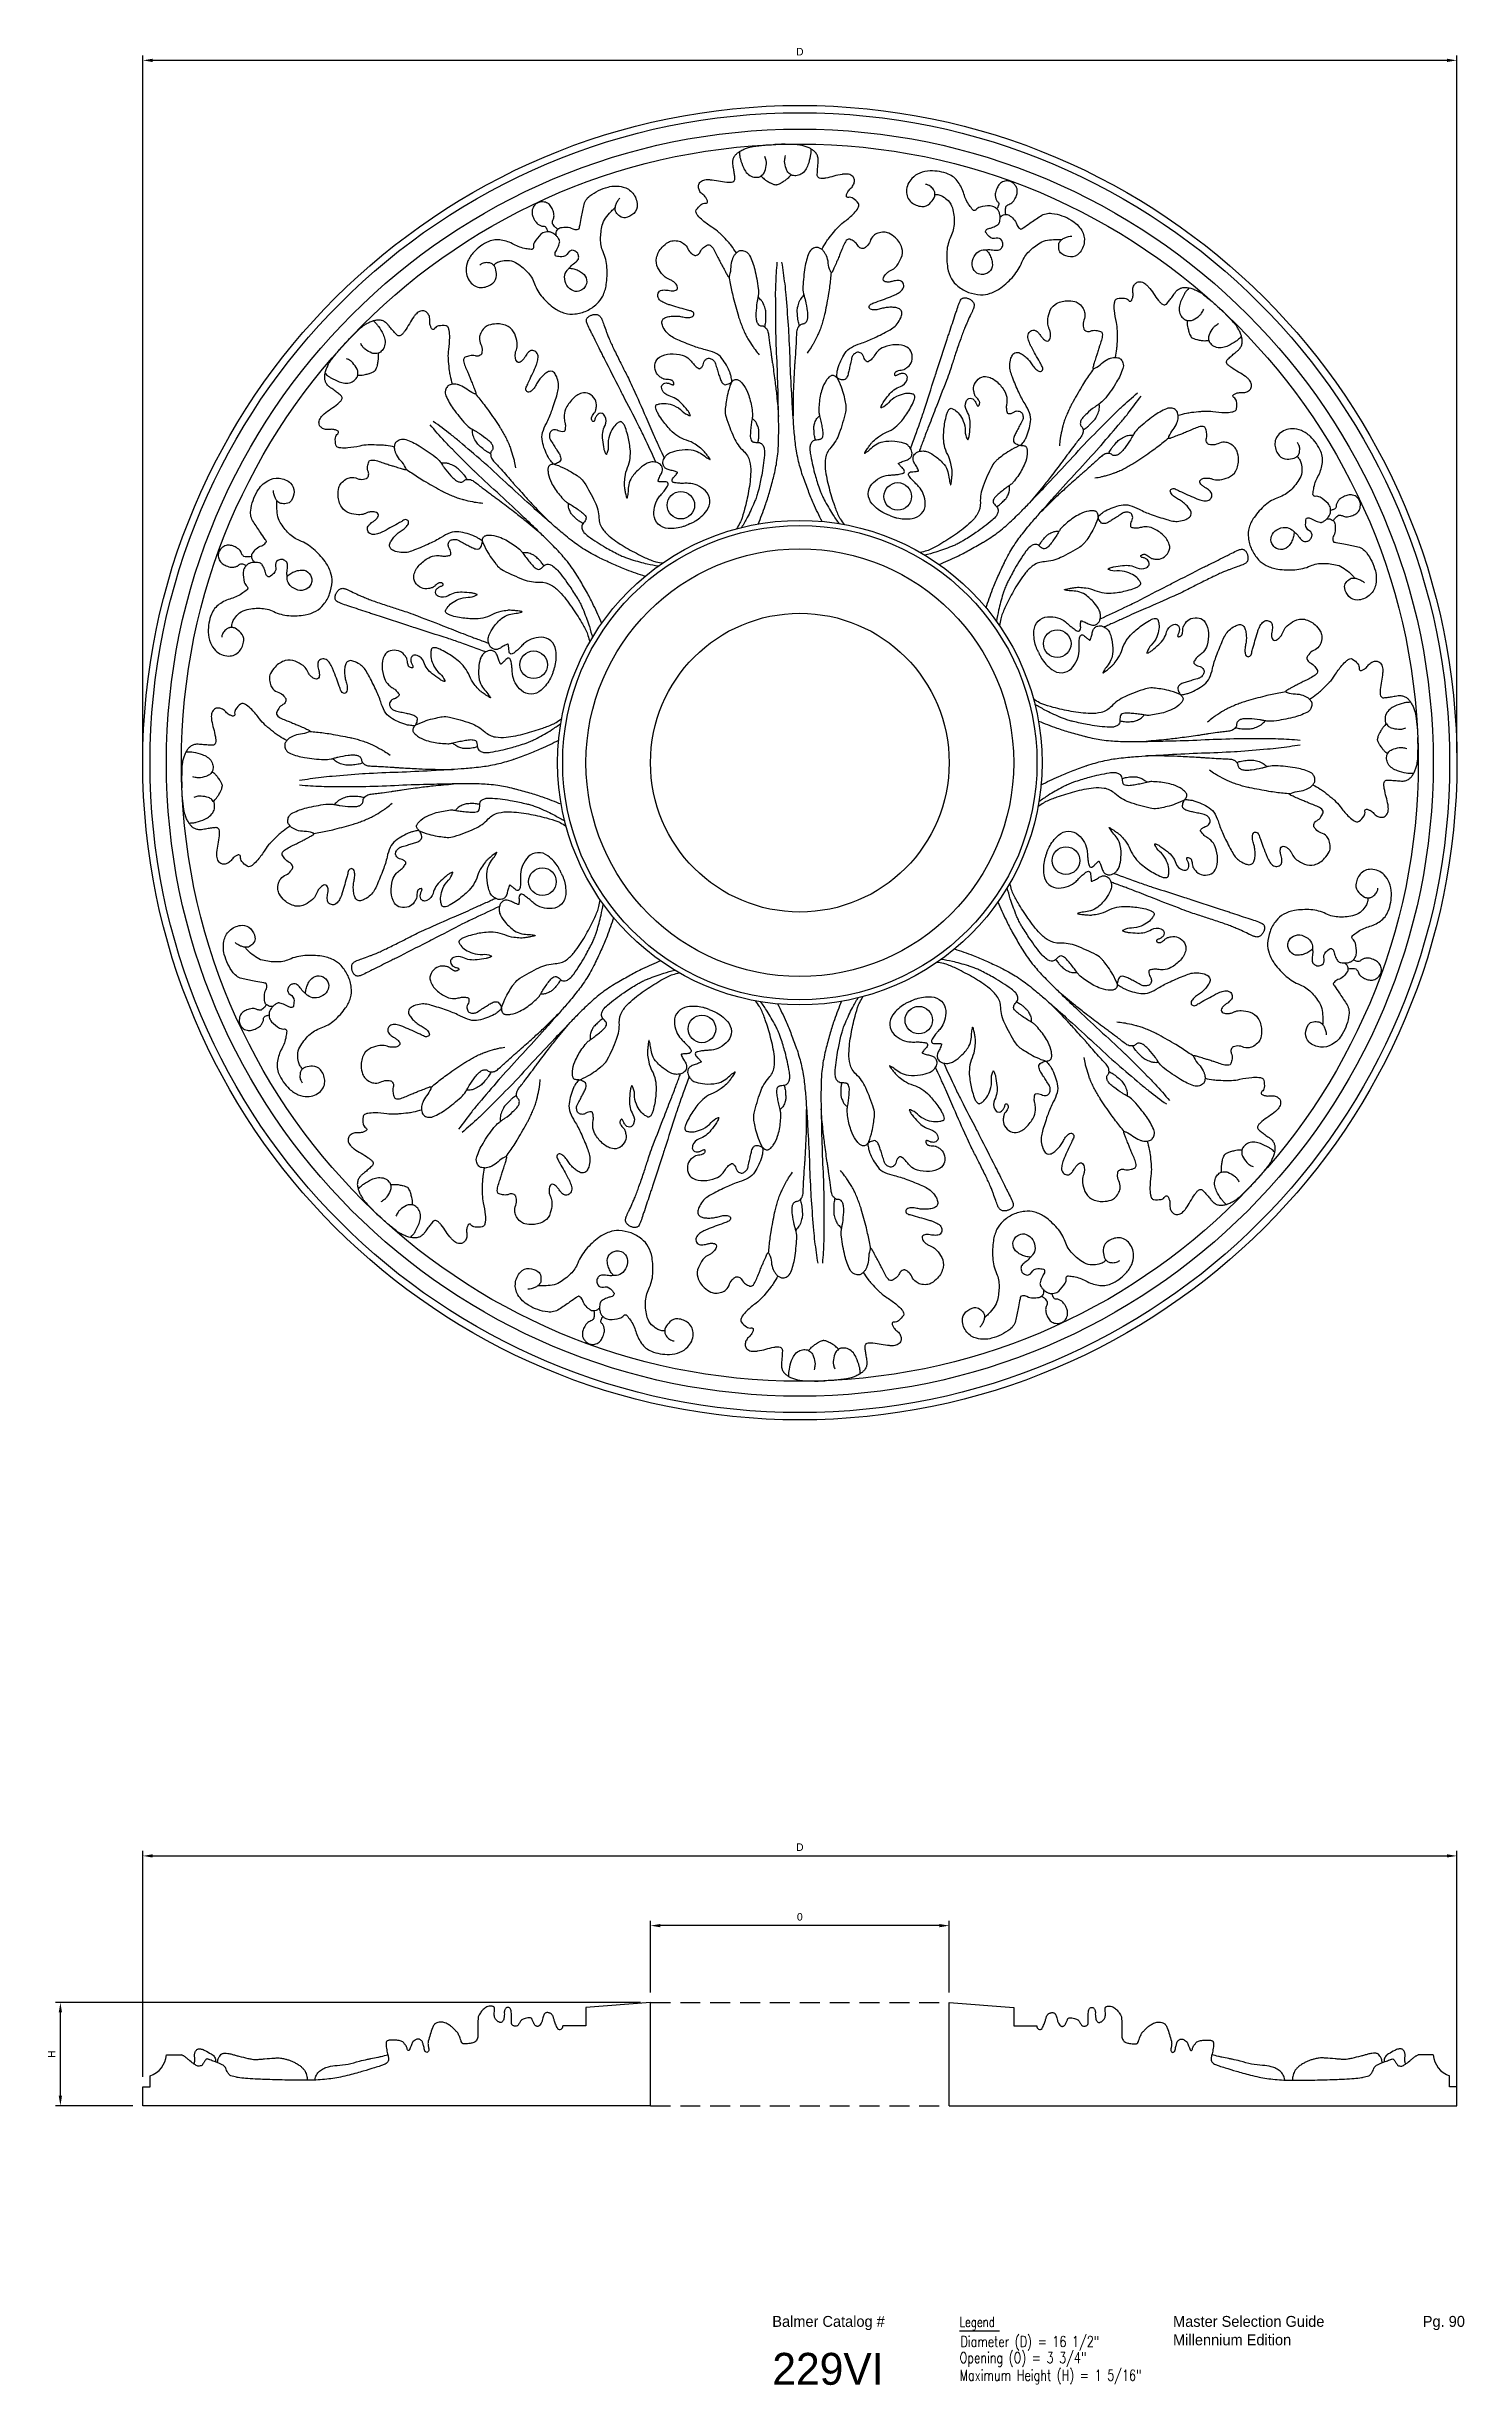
# Model space of a CAD drawing. Header units: millimetres. Extents: x 96 to 279, y 61 to 183.
# Drawn here: x 192.36 to 210.15, y 102.73 to 132.09 of the extents above; entities that cross this region are included whole.
import ezdxf

# ---------------------------------------------------------------- set-up
doc = ezdxf.new("R2010")
doc.units = ezdxf.units.MM
doc.linetypes.add('HIDDEN', pattern=[0.375, 0.25, -0.125])
doc.layers.add('DIMENSIONS', color=4, linetype='Continuous')
doc.layers.add('PART', color=7, linetype='Continuous')
doc.styles.add('GENERLNARROW', font='ROMANS.shx', dxfattribs={"width": 0.75, "height": 0.068359})
doc.styles.add('ROMANS', font='TXT')
doc.styles.get("Standard").update_dxf_attribs({"font": 'arial.ttf'})
doc.dimstyles.new('BALMER1', dxfattribs={"dimscale": 0, "dimtxt": 0.09375, "dimasz": 0.125, "dimexe": 0.0625, "dimexo": 0.125, "dimgap": 0.0625, "dimtad": 1, "dimdec": 4, "dimlfac": -1, "dimzin": 3, "dimdsep": 46, "dimlunit": 4, "dimtxsty": 'Standard', "dimcen": 0.0625, "dimdle": 0.0625, "dimclrd": 256, "dimclre": 256, "dimclrt": 256, "dimadec": 0, "dimazin": 0, "dimtfac": 0.75, "dimtdec": 4, "dimtix": 1, "dimtmove": 2, "dimatfit": 3, "dimfxl": 1, "dimtolj": 1, "dimtzin": 3, "dimarcsym": 0})

msp = doc.modelspace()

# ---------------------------------------------------------------- blocks, each defined once
blk = doc.blocks.new('BALMERLEGEND')
at = {"layer": 'DIMENSIONS', "color": 7}
blk.add_line((2.375, 1.034), (2.876, 1.034), dxfattribs=at)
at = {"layer": 'DIMENSIONS', "color": 7, "style": 'ROMANS'}
for s, p in [('Balmer Catalog #', (0.023, 1.086)), ('Master Selection Guide', (5.055, 1.086)), ('Millennium Edition', (5.055, 0.855))]:
    blk.add_text(s, height=0.1367, dxfattribs=at).set_placement(p)
at = {"layer": 'DIMENSIONS', "color": 7, "style": 'GENERLNARROW', "width": 0.75}
blk.add_text('Legend', height=0.125, dxfattribs=at).set_placement((2.375, 1.085))
at = {"layer": 'DIMENSIONS', "color": 7, "style": 'ROMANS'}
for tag, p, height in [('PAGE#', (8.19, 1.086), 0.137), ('CATALOG#', (0.023, 0.359), 0.4)]:
    blk.add_attdef(tag, p, '', height=height, dxfattribs=at)
at = {"layer": 'DIMENSIONS', "color": 7, "style": 'GENERLNARROW', "width": 0.75}
for tag, p in [('DIMENSION1', (2.386, 0.833)), ('DIMENSION2', (2.375, 0.63)), ('DIMENSION3', (2.375, 0.41)), ('EXTRA', (2.375, 0.202)), ('EXTRA', (2.375, -0.006))]:
    blk.add_attdef(tag, p, '', height=0.137, dxfattribs=at)
blk = doc.blocks.new('*D184')
at = {"layer": 'Defpoints', "color": 0, "transparency": 16777216}
for p in [(199.936, 108.504), (199.936, 107.539), (203.686, 107.539)]:
    blk.add_point(p, dxfattribs=at)
at = {"layer": 'DIMENSIONS', "lineweight": -2, "transparency": 16777216}
for p, q in [((199.936, 107.664), (199.936, 108.566)), ((203.561, 108.504), (200.061, 108.504)), ((203.686, 107.664), (203.686, 108.566))]:
    blk.add_line(p, q, dxfattribs=at)
at = {"layer": 'DIMENSIONS', "transparency": 16777216}
for points in [[(200.061, 108.525), (200.061, 108.483), (199.936, 108.504)], [(203.561, 108.525), (203.561, 108.483), (203.686, 108.504)]]:
    blk.add_solid(points, dxfattribs=at)
at = {"layer": 'DIMENSIONS', "transparency": 16777216, "insert": (201.811, 108.614), "char_height": 0.0938, "attachment_point": 5}
blk.add_mtext('\\A1;0', dxfattribs=at)
blk = doc.blocks.new('*D185')
at = {"layer": 'Defpoints', "color": 0, "transparency": 16777216}
for p in [(210.061, 109.379), (193.561, 106.483), (210.061, 106.243)]:
    blk.add_point(p, dxfattribs=at)
at = {"layer": 'DIMENSIONS', "lineweight": -2, "transparency": 16777216}
for p, q in [((193.561, 106.608), (193.561, 109.442)), ((193.686, 109.379), (209.936, 109.379)), ((210.061, 106.368), (210.061, 109.442))]:
    blk.add_line(p, q, dxfattribs=at)
at = {"layer": 'DIMENSIONS', "transparency": 16777216}
for points in [[(193.686, 109.4), (193.686, 109.359), (193.561, 109.379)], [(209.936, 109.4), (209.936, 109.359), (210.061, 109.379)]]:
    blk.add_solid(points, dxfattribs=at)
at = {"layer": 'DIMENSIONS', "transparency": 16777216, "insert": (201.811, 109.489), "char_height": 0.0938, "attachment_point": 5}
blk.add_mtext('\\A1;D', dxfattribs=at)
blk = doc.blocks.new('*D186')
at = {"layer": 'Defpoints', "color": 0, "transparency": 16777216}
for p in [(192.527, 107.539), (199.936, 107.539), (193.561, 106.243)]:
    blk.add_point(p, dxfattribs=at)
at = {"layer": 'DIMENSIONS', "lineweight": -2, "transparency": 16777216}
for p, q in [((199.811, 107.539), (192.464, 107.539)), ((192.527, 106.368), (192.527, 107.414)), ((193.436, 106.243), (192.464, 106.243))]:
    blk.add_line(p, q, dxfattribs=at)
at = {"layer": 'DIMENSIONS', "transparency": 16777216}
for points in [[(192.506, 107.414), (192.547, 107.414), (192.527, 107.539)], [(192.506, 106.368), (192.547, 106.368), (192.527, 106.243)]]:
    blk.add_solid(points, dxfattribs=at)
at = {"layer": 'DIMENSIONS', "transparency": 16777216, "insert": (192.417, 106.891), "char_height": 0.0938, "attachment_point": 5, "rotation": 90}
blk.add_mtext('\\A1;H', dxfattribs=at)
blk = doc.blocks.new('*D187')
at = {"layer": 'Defpoints', "color": 0, "transparency": 16777216}
for p in [(193.561, 131.918), (193.561, 123.102), (210.061, 123.102)]:
    blk.add_point(p, dxfattribs=at)
at = {"layer": 'DIMENSIONS', "lineweight": -2, "transparency": 16777216}
for p, q in [((193.561, 123.227), (193.561, 131.98)), ((209.936, 131.918), (193.686, 131.918)), ((210.061, 123.227), (210.061, 131.98))]:
    blk.add_line(p, q, dxfattribs=at)
at = {"layer": 'DIMENSIONS', "transparency": 16777216}
for points in [[(193.686, 131.939), (193.686, 131.897), (193.561, 131.918)], [(209.936, 131.939), (209.936, 131.897), (210.061, 131.918)]]:
    blk.add_solid(points, dxfattribs=at)
at = {"layer": 'DIMENSIONS', "transparency": 16777216, "insert": (201.811, 132.027), "char_height": 0.0938, "attachment_point": 5}
blk.add_mtext('\\A1;D', dxfattribs=at)
blk = doc.blocks.new('BALMERREPEAT292VIA')
at = {"layer": 'PART', "flags": 128}
for points in [[(-4.36, 4.751, -0.016654), (-4.387, 4.855, -0.028179), (-4.398, 4.918, -0.004293), (-4.41, 5.034, -0.01066), (-4.413, 5.08, -0.050448), (-4.408, 5.186, 0.035098), (-4.396, 5.337, 0.043156), (-4.403, 5.425, 0.089551), (-4.417, 5.465, 0.230643), (-4.445, 5.484, 0.082701), (-4.536, 5.482, 0.213001), (-4.585, 5.448, -0.477391), (-4.617, 5.443, -0.09164), (-4.627, 5.458, -0.04259), (-4.641, 5.493, -0.091889), (-4.646, 5.546, 0.091286), (-4.651, 5.599, 0.104125), (-4.675, 5.644, 0.132298), (-4.708, 5.668, 0.164082), (-4.761, 5.669, 0.134071), (-4.815, 5.635, 0.008869), (-4.838, 5.609, 0.021009), (-4.847, 5.597, 0.031192), (-4.903, 5.509, -0.030715), (-4.959, 5.419, -0.008489), (-4.971, 5.402, -0.008234), (-4.984, 5.386, -0.098071), (-5.012, 5.362, -0.161215), (-5.034, 5.358, -0.071556), (-5.05, 5.363, -0.089528), (-5.06, 5.37, -0.011025), (-5.079, 5.39, -0.005599), (-5.116, 5.431, -0.008674), (-5.156, 5.479, 0.015389), (-5.179, 5.506, 0.036322), (-5.193, 5.519, 0.027205), (-5.215, 5.535, 0.041795), (-5.233, 5.545, 0.041745), (-5.254, 5.551, 0.03572), (-5.274, 5.555, 0.034007), (-5.295, 5.556, 0.025824), (-5.315, 5.554, 0.021745), (-5.338, 5.549, 0.034672), (-5.374, 5.538, 0.024659), (-5.422, 5.517, 0.020907), (-5.467, 5.492, 0.030305), (-5.497, 5.471, 0.018934), (-5.514, 5.457, 0.002968), (-5.618, 5.359, 0.012049), (-5.651, 5.326, 0.006645), (-5.709, 5.264)], [(-5.354, 5.546, -0.024319), (-5.316, 5.509, -0.032075), (-5.291, 5.477, -0.040549), (-5.233, 5.378, -0.066233), (-5.211, 5.311, -0.107406), (-5.213, 5.232, -0.131683), (-5.245, 5.175, -0.028287), (-5.267, 5.154, -0.058108), (-5.28, 5.145, -0.05727), (-5.296, 5.14, -0.033914), (-5.325, 5.135, -0.121085), (-5.373, 5.142, -0.060904), (-5.456, 5.189, -0.069241), (-5.485, 5.216, -0.051238), (-5.514, 5.262)], [(-3.096, 3.751, -0.027104), (-3.137, 3.8, -0.039698), (-3.161, 3.837, -0.06744), (-3.233, 4.033, -0.127014), (-3.229, 4.144, -0.049162), (-3.182, 4.259, 0.036374), (-3.116, 4.412, 0.010706), (-3.052, 4.606, 0.027043), (-3.033, 4.684, 0.078741), (-3.031, 4.758, 0.064682), (-3.053, 4.845, 0.07422), (-3.082, 4.893, 0.142394), (-3.106, 4.91, 0.140379), (-3.143, 4.912, 0.102374), (-3.188, 4.89, 0.035623), (-3.233, 4.851, 0.034745), (-3.273, 4.805, 0.042663), (-3.305, 4.755, -0.041744), (-3.337, 4.703, -0.062218), (-3.374, 4.665, -0.113411), (-3.401, 4.652, -0.327203), (-3.434, 4.666, -0.245697), (-3.436, 4.712, -0.006484), (-3.423, 4.738, 0.006058), (-3.41, 4.767, 0.001678), (-3.364, 4.866, 0.001687), (-3.32, 4.966, 0.031697), (-3.304, 5.008, 0.022274), (-3.288, 5.071, 0.168498), (-3.297, 5.137, 0.212081), (-3.339, 5.171, 0.073676), (-3.368, 5.175, 0.134828), (-3.384, 5.17, 0.048454), (-3.406, 5.153, 0.040274), (-3.428, 5.128, 0.042772), (-3.446, 5.101, -0.036172), (-3.466, 5.068, -0.068128), (-3.498, 5.035, -0.114072), (-3.523, 5.023, -0.293607), (-3.551, 5.033, -0.142507), (-3.572, 5.087, -0.024808), (-3.573, 5.122, -0.039319), (-3.57, 5.144, -0.043144), (-3.565, 5.166, 0.026135), (-3.554, 5.2, 0.09728), (-3.55, 5.272, 0.061595), (-3.58, 5.381, 0.171197), (-3.662, 5.474, 0.137772), (-3.81, 5.508, 0.071999), (-3.91, 5.49, 0.117713), (-3.962, 5.456, 0.080032), (-4.007, 5.393, 0.100662), (-4.022, 5.333, 0.132498), (-4.004, 5.25, -0.144479), (-3.99, 5.172, -0.021554), (-3.994, 5.138, -0.080074), (-3.997, 5.129, -0.10543), (-4.005, 5.12, -0.053341), (-4.026, 5.108, -0.184437), (-4.074, 5.105, 0.124341), (-4.144, 5.108, 0.052299), (-4.202, 5.09, 0.173349), (-4.216, 5.078, 0.151629), (-4.221, 5.046, 0.06806), (-4.203, 4.978, 0.004669), (-4.174, 4.909, -0.008009), (-4.157, 4.869, -0.000167), (-4.134, 4.813, -0.000209), (-4.116, 4.769, -0.002276), (-4.09, 4.702, -0.003247), (-4.072, 4.655, -0.047173), (-4.068, 4.642, -0.08382), (-4.068, 4.635, -0.185092), (-4.071, 4.63, -0.182832), (-4.076, 4.629, -0.072152), (-4.078, 4.629, -0.010375), (-4.093, 4.635, -0.079903), (-4.182, 4.687, 0.086459), (-4.264, 4.735, 0.030367), (-4.3, 4.746, 0.03204), (-4.335, 4.752, 0.059868), (-4.357, 4.751, 0.037628), (-4.392, 4.744, 0.151853), (-4.425, 4.722, 0.112888), (-4.449, 4.674, 0.158431), (-4.443, 4.604, 0.058014), (-4.351, 4.442, 0.026009), (-4.198, 4.253, 0.070217), (-4.129, 4.195, 0.014761), (-4.086, 4.17, -0.018228), (-4.051, 4.15, -0.018949), (-3.944, 4.075, -0.036449), (-3.893, 4.031, -0.029093), (-3.876, 4.011, -0.034385), (-3.864, 3.993, -0.064312), (-3.858, 3.978, -0.043953), (-3.854, 3.955, -0.212383), (-3.866, 3.92, 0.185384), (-3.882, 3.88, 0.034033), (-3.88, 3.849, 0.074856), (-3.876, 3.835, 0.036022), (-3.862, 3.808, 0.040561), (-3.845, 3.786, 0.004564), (-3.798, 3.735, -0.00463), (-3.751, 3.683, -0.000234), (-3.677, 3.6, -0.001523), (-3.665, 3.587, -0.006217), (-3.627, 3.542, 0.002615), (-3.588, 3.497, 0.004354), (-3.585, 3.493, 0.000095), (-3.437, 3.329, 0.008033), (-3.32, 3.203, 0.005334), (-3.139, 3.019)], [(-5.296, 5.142, -0.0287), (-5.293, 5.084, -0.042328), (-5.297, 5.045, -0.004666), (-5.306, 4.995, -0.019757), (-5.308, 4.984, -0.023906), (-5.319, 4.951, -0.031347), (-5.33, 4.928, -0.027259), (-5.331, 4.926, -0.00765), (-5.335, 4.92)], [(-4.073, 4.629, -0.007634), (-3.965, 4.494, -0.01407), (-3.909, 4.419, -0.00121), (-3.771, 4.218, -0.012404), (-3.759, 4.198, -0.009111), (-3.724, 4.139, -0.009443), (-3.693, 4.081, -0.012927), (-3.662, 4.018, -0.014258), (-3.638, 3.96, -0.015325), (-3.632, 3.942, -0.00254), (-3.598, 3.833, -0.021614), (-3.586, 3.786, -0.012094), (-3.57, 3.702)], [(-1.386, 2.997, -0.022521), (-1.428, 2.977, -0.02676), (-1.464, 2.963, -0.046215), (-1.552, 2.944, -0.041273), (-1.653, 2.94, -0.181268), (-1.777, 2.993, -0.18833), (-1.832, 3.111, -0.086684), (-1.818, 3.237, -0.098336), (-1.766, 3.336, -0.016124), (-1.726, 3.383, 0.021755), (-1.696, 3.419, 0.021921), (-1.661, 3.47, 0.06622), (-1.652, 3.489, 0.241788), (-1.656, 3.512, 0.205958), (-1.679, 3.525, 0.039938), (-1.711, 3.526, -0.029858), (-1.753, 3.526, -0.005152), (-1.776, 3.528, -0.071192), (-1.778, 3.528, -0.246742), (-1.78, 3.531, -0.124658), (-1.78, 3.538, -0.018798), (-1.779, 3.54, -0.002777), (-1.774, 3.555, -0.034881), (-1.75, 3.607, 0.037732), (-1.729, 3.656, 0.124687), (-1.725, 3.691, 0.107718), (-1.74, 3.73, 0.08747), (-1.761, 3.752, 0.074356), (-1.792, 3.768, 0.061355), (-1.82, 3.774, 0.044855), (-1.859, 3.775, 0.103143), (-1.916, 3.758, 0.054548), (-2.008, 3.694, 0.065792), (-2.109, 3.582, 0.099395), (-2.147, 3.489, 0.044385), (-2.157, 3.4, -0.057872), (-2.167, 3.332, -0.003566), (-2.169, 3.322, -0.183909), (-2.169, 3.322, -0.409742), (-2.171, 3.322, -0.066306), (-2.173, 3.328, -0.01493), (-2.175, 3.334, -0.008448), (-2.178, 3.345, -0.008907), (-2.185, 3.376, -0.0056), (-2.194, 3.425, -0.012704), (-2.198, 3.452, -0.009928), (-2.202, 3.487, -0.040954), (-2.202, 3.506, -0.008941), (-2.194, 3.59, -0.074197), (-2.163, 3.704, 0.072313), (-2.131, 3.822, 0.056835), (-2.13, 3.939, 0.037913), (-2.161, 4.112, 0.023037), (-2.19, 4.204, 0.048605), (-2.209, 4.245, 0.069021), (-2.231, 4.272, 0.133172), (-2.247, 4.28, 0.170021), (-2.261, 4.279, 0.057178), (-2.296, 4.256, 0.082101), (-2.348, 4.199, 0.061823), (-2.391, 4.107, 0.097919), (-2.406, 3.982, -0.120688), (-2.423, 3.881, -0.008021), (-2.429, 3.87, -0.243446), (-2.429, 3.869, -0.298668), (-2.431, 3.87, -0.040033), (-2.44, 3.886, -0.016903), (-2.445, 3.898, -0.009475), (-2.453, 3.92, -0.039276), (-2.457, 3.938, -0.006327), (-2.474, 4.052, -0.149751), (-2.446, 4.232, 0.238521), (-2.447, 4.35, 0.082368), (-2.466, 4.375, 0.134466), (-2.484, 4.385, 0.139), (-2.519, 4.383, 0.147092), (-2.546, 4.364, 0.024214), (-2.559, 4.345, 0.040271), (-2.566, 4.332, 0.05829), (-2.572, 4.313, -0.067612), (-2.577, 4.296, -0.074512), (-2.584, 4.285, -0.117236), (-2.591, 4.281, -0.292156), (-2.599, 4.283, -0.104261), (-2.612, 4.301, -0.055413), (-2.617, 4.32, -0.113807), (-2.616, 4.33, -0.034108), (-2.613, 4.339, -0.017415), (-2.604, 4.357, -0.052064), (-2.586, 4.383, 0.047686), (-2.566, 4.412, 0.077681), (-2.562, 4.423, 0.019586), (-2.554, 4.47, 0.162132), (-2.571, 4.558, 0.139911), (-2.645, 4.63, 0.203089), (-2.738, 4.639, 0.131752), (-2.856, 4.563, 0.078591), (-2.941, 4.436, 0.12053), (-2.96, 4.337, 0.050482), (-2.95, 4.272, -0.067183), (-2.944, 4.222, -0.037783), (-2.949, 4.171, -0.164106), (-2.955, 4.16, -0.168261), (-2.965, 4.155, -0.049407), (-3.001, 4.156, -0.113463), (-3.033, 4.167, 0.110693), (-3.066, 4.179, 0.164148), (-3.115, 4.169, 0.195551), (-3.14, 4.135, 0.099379), (-3.144, 4.089, 0.110154), (-3.13, 4.05, 0.000236), (-3.092, 3.991, 0.00025), (-3.057, 3.936, 0.000147), (-3.041, 3.911, -0.000133), (-3.026, 3.887, -0.073634), (-3.003, 3.836, -0.119876), (-3.002, 3.801, -0.180252), (-3.017, 3.778, -0.083784), (-3.068, 3.751, -0.077485), (-3.107, 3.744, 0.125404), (-3.13, 3.738, 0.036829), (-3.145, 3.729, 0.068377), (-3.151, 3.722, 0.066997), (-3.156, 3.714, 0.035401), (-3.161, 3.696, 0.070229), (-3.163, 3.678, 0.026996), (-3.158, 3.63, 0.081554), (-3.119, 3.514, 0.054457), (-3.017, 3.361, 0.012551), (-2.956, 3.292, 0.053362), (-2.939, 3.277, 0.019577), (-2.901, 3.253, -0.012775), (-2.843, 3.217, -0.009947), (-2.783, 3.176, -0.01065), (-2.729, 3.136, -0.0965), (-2.688, 3.088, -0.224383), (-2.685, 3.059, -0.024019), (-2.689, 3.05, -0.016603), (-2.697, 3.036, -0.059061), (-2.716, 3.011, 0.064437), (-2.733, 2.987, 0.124026), (-2.739, 2.962, 0.094066), (-2.733, 2.929, 0.090063), (-2.71, 2.89, 0.05413), (-2.653, 2.839, 0.014453), (-2.546, 2.766, 0.01502), (-2.438, 2.701, 0.006226), (-2.281, 2.616, 0.021546), (-2.234, 2.594, 0.009685), (-2.175, 2.57, 0.012171), (-2.127, 2.553, 0.006917), (-2.117, 2.55, 0.000619), (-2.013, 2.52, 0.016686), (-1.916, 2.496, 0.011641), (-1.776, 2.469)], [(-1.944, 2.338, -0.011809), (-2.177, 2.421, -0.016996), (-2.336, 2.487, -0.000656), (-2.51, 2.568, -0.008175), (-2.524, 2.574, -0.011358), (-2.619, 2.625, -0.012312), (-2.704, 2.675, -0.012366), (-2.797, 2.737, -0.014697), (-2.873, 2.794, -0.004893), (-2.959, 2.864, -0.005643), (-3.033, 2.926, -0.002508), (-3.154, 3.032, -0.001578), (-3.345, 3.201, -0.005535), (-3.652, 3.48, 0.005581), (-3.958, 3.76, 0.004374), (-3.983, 3.782, 0.000379), (-4.273, 4.03, 0.013248), (-4.382, 4.119, 0.006816), (-4.602, 4.284)], [(-3.882, 3.877, -0.022076), (-3.936, 3.907, -0.034034), (-3.968, 3.931, -0.010196), (-4.023, 3.978, -0.025194), (-4.043, 3.998, -0.050909), (-4.061, 4.022, -0.020771), (-4.095, 4.085, -0.070028), (-4.107, 4.123, -0.04529), (-4.112, 4.185)], [(-3.096, 3.751, -0.026632), (-2.969, 3.702, -0.033224), (-2.872, 3.651, -0.007012), (-2.797, 3.603, -0.01732), (-2.767, 3.582, -0.089621), (-2.706, 3.515, -0.029671), (-2.574, 3.275, -0.10101), (-2.523, 3.071, 0.146313), (-2.475, 2.931, 0.069534), (-2.382, 2.834, 0.038113), (-2.179, 2.697, 0.01628), (-1.975, 2.589, 0.025421), (-1.839, 2.531, 0.037514), (-1.806, 2.522, 0.015106), (-1.721, 2.507)], [(-2.725, 3.004, -0.023363), (-2.771, 3.032, -0.034294), (-2.8, 3.054, -0.009528), (-2.844, 3.094, -0.027273), (-2.858, 3.109, -0.053768), (-2.871, 3.127, -0.021342), (-2.895, 3.177, -0.068456), (-2.903, 3.207, -0.045057), (-2.905, 3.254)]]:
    blk.add_lwpolyline(points, format="xyb", dxfattribs=at)
blk = doc.blocks.new('BALMERREPEAT292VIB')
at = {"layer": 'PART', "flags": 128}
for points in [[(-3.06, 6.617, -0.088768), (-3.059, 6.654, -0.099801), (-3.046, 6.684, -0.027528), (-3.034, 6.699, -0.049137), (-3.026, 6.707, -0.125743), (-3.002, 6.717, -0.043443), (-2.928, 6.723, -0.119973), (-2.851, 6.703, 0.168954), (-2.794, 6.694, 0.041356), (-2.772, 6.699, 0.264293), (-2.77, 6.702, 0.001355), (-2.769, 6.707, -0.00035), (-2.765, 6.729, -0.000539), (-2.745, 6.832, -0.000354), (-2.714, 6.99, -0.182196), (-2.637, 7.114, -0.102047), (-2.407, 7.226, -0.124273), (-2.22, 7.226, -0.161667), (-2.097, 7.148, -0.162054), (-2.041, 7.001, -0.223358), (-2.086, 6.894, -0.134377), (-2.191, 6.841, -0.226647), (-2.26, 6.859, -0.062408), (-2.307, 6.908, -0.137903), (-2.317, 6.937, -0.016323), (-2.318, 6.961, -0.042179), (-2.318, 6.97, -0.041786), (-2.313, 6.99, -0.018045), (-2.297, 7.034, -0.054117), (-2.284, 7.057, -0.035705), (-2.259, 7.088)], [(-3.845, 6.244, -0.028977), (-3.824, 6.263, -0.038482), (-3.807, 6.274, -0.076166), (-3.754, 6.296, -0.053886), (-3.672, 6.305, -0.131628), (-3.57, 6.278, -0.073603), (-3.422, 6.163, -0.107958), (-3.33, 6.012, 0.097456), (-3.232, 5.843, 0.058027), (-3.079, 5.704, 0.084735), (-2.95, 5.642, 0.098809), (-2.824, 5.632, 0.081179), (-2.676, 5.673, 0.075823), (-2.548, 5.759, 0.095464), (-2.475, 5.857, 0.076436), (-2.43, 6.001, 0.053485), (-2.422, 6.215, 0.085743), (-2.47, 6.412, -0.106999), (-2.502, 6.573, -0.05648), (-2.48, 6.746, -0.100718), (-2.438, 6.836, -0.02005), (-2.373, 6.915, -0.040482), (-2.336, 6.95, -0.000173), (-2.324, 6.961, -0.001203), (-2.322, 6.962, -0.002878), (-2.32, 6.964, -0.001139), (-2.316, 6.967)], [(-3.037, 6.697, -0.049245), (-3.067, 6.719, -0.056413), (-3.089, 6.743, -0.015438), (-3.105, 6.765, -0.095585), (-3.106, 6.77, -0.065182), (-3.107, 6.777, -0.023792), (-3.104, 6.796, -0.077266), (-3.095, 6.825, 0.08969), (-3.087, 6.851, 0.057626), (-3.087, 6.876, 0.03761), (-3.094, 6.913, 0.029017), (-3.104, 6.943, 0.029886), (-3.117, 6.97, 0.050638), (-3.133, 6.994, 0.049833), (-3.154, 7.015, 0.07448), (-3.179, 7.029, 0.062204), (-3.211, 7.037, 0.052424), (-3.25, 7.038, 0.071867), (-3.279, 7.031, 0.021771), (-3.297, 7.023, 0.036159), (-3.308, 7.017, 0.034599), (-3.318, 7.009, 0.022239), (-3.332, 6.995, 0.069738), (-3.348, 6.971, 0.061253), (-3.359, 6.94, 0.055205), (-3.362, 6.91, 0.058585), (-3.359, 6.882, 0.029626), (-3.351, 6.856, 0.02479), (-3.338, 6.825, 0.030379), (-3.32, 6.793, 0.042038), (-3.304, 6.773, 0.063002), (-3.288, 6.76, 0.033076), (-3.255, 6.741, 0.145781), (-3.22, 6.736, -0.221296), (-3.198, 6.729, -0.060487), (-3.19, 6.721, -0.028893), (-3.178, 6.701, -0.045122), (-3.172, 6.685, -0.038387), (-3.167, 6.665)], [(-2.903, 6.206, -0.028699), (-2.869, 6.204, -0.032141), (-2.839, 6.199, -0.051818), (-2.783, 6.179, -0.047141), (-2.727, 6.145, -0.204369), (-2.677, 6.061, -0.200601), (-2.703, 5.964, -0.06207), (-2.724, 5.943, -0.055913), (-2.752, 5.926, -0.19976), (-2.843, 5.922, -0.173405), (-2.924, 5.989, -0.135334), (-2.953, 6.097, -0.175171), (-2.923, 6.179, -0.006474), (-2.898, 6.207, -0.009336), (-2.881, 6.226, -0.046307), (-2.826, 6.274, 0.063854), (-2.787, 6.31, 0.153208), (-2.777, 6.335, 0.093063), (-2.782, 6.379, 0.147318), (-2.8, 6.406, 0.102658), (-2.841, 6.429, 0.359654), (-2.91, 6.399, -0.278958), (-2.99, 6.351, -0.061547), (-3.06, 6.359, -0.288362), (-3.071, 6.371, -0.058616), (-3.073, 6.39, -0.077679), (-3.07, 6.404, -0.057976), (-3.057, 6.431, 0.04288), (-3.038, 6.467, 0.032313), (-3.017, 6.529, 0.111493), (-3.016, 6.548, 0.062449), (-3.019, 6.559, 0.033481), (-3.029, 6.578, 0.040477), (-3.05, 6.605, 0.03728), (-3.076, 6.631, 0.055739), (-3.1, 6.647, 0.044329), (-3.134, 6.661, 0.077465), (-3.156, 6.665, 0.043078), (-3.194, 6.661, 0.143879), (-3.252, 6.632, 0.072444), (-3.331, 6.533, 0.172048), (-3.343, 6.47, -0.387578), (-3.361, 6.444, -0.087153), (-3.372, 6.443, -0.014972), (-3.439, 6.452, -0.085065), (-3.591, 6.505, 0.081953), (-3.748, 6.56, 0.147274), (-3.906, 6.542, 0.101352), (-4.094, 6.41, 0.089508), (-4.168, 6.298, 0.1015), (-4.191, 6.182, 0.191196), (-4.126, 6.019, 0.226903), (-3.986, 5.965, 0.15933), (-3.854, 6.02, 0.21844), (-3.81, 6.117, 0.061944), (-3.821, 6.206, 0.138411), (-3.842, 6.241, 0.018704), (-3.856, 6.255, 0.034245), (-3.865, 6.261, 0.104705), (-3.901, 6.274, 0.066101), (-3.961, 6.275, 0.082269), (-3.987, 6.267, 0.057968), (-4.018, 6.247)], [(-1.806, 3.772, 0.003901), (-1.95, 4.081, 0.007738), (-2.025, 4.234, 0.000204), (-2.22, 4.612, -0.001057), (-2.257, 4.685, -0.000189), (-2.452, 5.068, -0.001342), (-2.479, 5.122, -0.000372), (-2.492, 5.149, -0.000047), (-2.596, 5.357, -0.000509), (-2.62, 5.405, -0.000315), (-2.659, 5.483, -0.034056), (-2.674, 5.521, -0.052151), (-2.68, 5.546, -0.081468), (-2.679, 5.56, -0.075399), (-2.674, 5.574, -0.052749), (-2.665, 5.587, -0.052976), (-2.653, 5.598, -0.029908), (-2.637, 5.609, -0.034067), (-2.622, 5.616, -0.028099), (-2.605, 5.622, -0.027331), (-2.586, 5.626, -0.038145), (-2.569, 5.627, -0.03831), (-2.551, 5.626, -0.054705), (-2.535, 5.622, -0.061649), (-2.522, 5.615, -0.045746), (-2.51, 5.605, -0.050267), (-2.501, 5.593, -0.02), (-2.49, 5.575, -0.035403), (-2.485, 5.564, -0.006262), (-2.473, 5.531, 0.003619), (-2.461, 5.498, 0.001054), (-2.43, 5.412, 0.002257), (-2.415, 5.372, 0.009488), (-2.394, 5.32, 0.007374), (-2.366, 5.255, 0.005475), (-2.335, 5.191, 0.002232), (-2.258, 5.034, 0.005929), (-2.186, 4.892, -0.009809), (-2.142, 4.806, -0.00629), (-2.091, 4.695, -0.001994), (-1.934, 4.34, -0.000612), (-1.883, 4.223, 0.005973), (-1.832, 4.107, 0.000815), (-1.799, 4.033, 0.00108), (-1.774, 3.978, 0.000059), (-1.773, 3.977, 0.000001), (-1.741, 3.905, 0.000359), (-1.727, 3.877, 0.00019), (-1.703, 3.823)]]:
    blk.add_lwpolyline(points, format="xyb", dxfattribs=at)
at = {"layer": 'PART'}
blk.add_circle((-1.494, 3.232), 0.173, dxfattribs=at)

# ---------------------------------------------------------------- dimensions: what is measured, and where the dimension line sits
at = {"layer": 'DIMENSIONS'}
for base, p1, p2, text, picture, middle in [((193.56125, 131.91776), (210.06125, 123.10227), (193.56125, 123.10227), 'D', '*D187', (201.81125, 132.02714)), ((210.06125, 109.3794), (193.56125, 106.48258), (210.06125, 106.24274), 'D', '*D185', (201.81125, 109.48878)), ((199.93625, 108.50395), (203.68625, 107.53872), (199.93625, 107.53872), '0', '*D184', (201.81125, 108.61432))]:
    dim = msp.add_linear_dim(base=base, p1=p1, p2=p2, text=text, dimstyle='BALMER1', override={"dimscale": 1}, dxfattribs=at)
    dim.commit()
    dim.dimension.update_dxf_attribs({"geometry": picture, "text_midpoint": middle})
dim = msp.add_linear_dim(base=(192.52662, 107.53872), p1=(193.56125, 106.24274), p2=(199.93625, 107.53872), angle=90, text='H', dimstyle='BALMER1', override={"dimscale": 1}, dxfattribs=at)
dim.commit()
dim.dimension.update_dxf_attribs({"geometry": '*D186', "text_midpoint": (192.41725, 106.89073)})

# ---------------------------------------------------------------- linework, layer by layer
for p, q in [((199.93625, 107.53872), (199.12578, 107.47622)), ((199.12578, 107.47622), (199.12578, 107.24506)), ((199.93625, 106.24274), (199.93625, 107.53872)), ((203.68625, 106.24274), (203.68625, 107.53872)), ((203.68625, 107.53872), (204.49671, 107.47622)), ((204.49671, 107.47622), (204.49671, 107.24506)), ((199.12578, 107.24506), (198.83366, 107.24506)), ((204.49671, 107.24506), (204.78884, 107.24506)), ((193.85836, 106.88128), (194.04586, 106.88128)), ((209.76414, 106.88128), (209.57664, 106.88128)), ((193.65229, 106.48258), (193.65229, 106.62031)), ((209.9702, 106.48258), (209.9702, 106.62031)), ((193.56125, 106.24274), (193.56125, 106.48258)), ((193.56125, 106.48258), (193.65229, 106.48258)), ((210.06125, 106.48258), (209.9702, 106.48258)), ((210.06125, 106.24274), (210.06125, 106.48258)), ((199.93625, 106.24274), (193.56125, 106.24274)), ((203.68625, 106.24274), (210.06125, 106.24274))]:
    msp.add_line(p, q)
at = {"linetype": 'HIDDEN'}
for p, q in [((199.93625, 107.53872), (203.68625, 107.53872)), ((199.93625, 106.24274), (203.68625, 106.24274))]:
    msp.add_line(p, q, dxfattribs=at)
at = {"flags": 128}
for points in [[(198.77088, 107.21039, -0.01518381), (198.74482, 107.26908, -0.0202814), (198.72846, 107.31431, -0.00837392), (198.7171, 107.35244, 0.02344488), (198.71263, 107.36593, 0.03978399), (198.70683, 107.37806, 0.04132215), (198.69943, 107.38868, 0.06802205), (198.69096, 107.39647, 0.04740404), (198.6766, 107.40457, 0.04173413), (198.66351, 107.40913, 0.03824494), (198.64863, 107.41177, 0.05371031), (198.6335, 107.41164, 0.06571673), (198.62149, 107.40862, 0.06995088), (198.61045, 107.40233, 0.0833171), (198.60319, 107.39449, 0.03393486), (198.59834, 107.38588, 0.02186079), (198.59235, 107.37177, 0.04914229), (198.58545, 107.34576, -0.03849048), (198.57735, 107.31239, -0.04202946), (198.56299, 107.27836, -0.05658766), (198.54757, 107.25563, -0.06425319), (198.5364, 107.24557, -0.08260059), (198.5258, 107.24058, -0.09162127), (198.51373, 107.23946, -0.09343703), (198.50228, 107.24271, -0.05982196), (198.489, 107.25146, -0.07497318), (198.48062, 107.26103, -0.01364249), (198.47596, 107.26877, -0.00567), (198.46547, 107.2878, -0.05256518), (198.45244, 107.31976, 0.09381835), (198.44364, 107.33711, 0.11989644), (198.43609, 107.34316, 0.08652321), (198.42324, 107.34664, 0.03162735), (198.41239, 107.34695, 0.02024829), (198.3955, 107.34568, 0.0297571), (198.36145, 107.33965, 0.03937468), (198.33656, 107.33159, 0.03825606), (198.32017, 107.3233, 0.09776), (198.31482, 107.31841, 0.03211506), (198.31034, 107.31146, -0.01464752), (198.30108, 107.2959, -0.01249274), (198.27866, 107.2625, -0.03227557), (198.26885, 107.25039, -0.12679306), (198.26014, 107.24476, -0.0735443), (198.24272, 107.2417, -0.06315985), (198.22845, 107.24311, -0.06121016), (198.21454, 107.24814, -0.06593435), (198.20051, 107.25777, -0.10600928), (198.19426, 107.2664, -0.05266681), (198.1905, 107.2781, -0.04664509), (198.18895, 107.29189, -0.03814215), (198.19058, 107.32021, 0.03724098), (198.19222, 107.34853, 0.0093399), (198.19152, 107.36809, 0.00533987), (198.1893, 107.40227, 0.02914378), (198.18496, 107.43448, 0.04251825), (198.17886, 107.45593, 0.11827926), (198.1713, 107.46705, 0.09662541), (198.15729, 107.47554, 0.09487276), (198.14348, 107.47782, 0.11327728), (198.13208, 107.47489, 0.07400706), (198.12061, 107.46661, 0.0699906), (198.11146, 107.45479, 0.03425587), (198.10428, 107.43993, 0.05226594), (198.10131, 107.42952, 0.06386779), (198.10035, 107.40834, -0.04154442), (198.10033, 107.37583, -0.02185016), (198.09562, 107.33913, -0.03965982), (198.09056, 107.31937, -0.07562823), (198.08419, 107.30715, -0.06914755), (198.07371, 107.29633, -0.08450849), (198.06179, 107.28991, -0.1044241), (198.05086, 107.28862, -0.06914752), (198.03917, 107.29134, -0.05388132), (198.02549, 107.29836, -0.03411203), (198.0147, 107.30656, -0.02645645), (198.00218, 107.31873, -0.06479035), (197.98321, 107.34547, -0.08954002), (197.97596, 107.36815, -0.03077373), (197.97428, 107.39236, -0.02304317), (197.97553, 107.42472, -0.01835499), (197.97757, 107.44147, 0.02380767), (197.97901, 107.4544, 0.06378958), (197.97813, 107.46787, 0.0787955), (197.97439, 107.47816, 0.12180717), (197.96813, 107.48489, 0.0763398), (197.95492, 107.4909, 0.04784652), (197.94305, 107.49305, 0.03270707), (197.92544, 107.49336, 0.05869624), (197.89245, 107.48788, 0.07023018), (197.86692, 107.47642, 0.03600361), (197.84633, 107.46126, 0.03272332), (197.82617, 107.44165, 0.02032229), (197.80706, 107.41863, 0.02421619), (197.79279, 107.39796, 0.03889399), (197.77731, 107.36805, 0.07061742), (197.77254, 107.35006, 0.02061805), (197.77103, 107.33041, 0.00469803), (197.76877, 107.24398, 0.01165343), (197.76928, 107.16641, -0.01951406), (197.76885, 107.12008, -0.05963259), (197.76407, 107.09177, -0.06162666), (197.75301, 107.06629, -0.03771735), (197.74466, 107.05429, -0.06014845), (197.73805, 107.04792, -0.04641535), (197.732, 107.04417, -0.02048839), (197.71731, 107.0376, -0.05748306), (197.6708, 107.02499, -0.04152434), (197.60434, 107.02054, -0.01726655), (197.58634, 107.02145, -0.06042498), (197.58128, 107.02251, -0.11111451), (197.57245, 107.02789, -0.0932319), (197.56536, 107.03792, -0.03206409), (197.55732, 107.05891, 0.01982883), (197.54517, 107.09313, 0.00539994), (197.52681, 107.1376, 0.021799), (197.52166, 107.14836, 0.05555679), (197.51558, 107.15723, 0.01384979), (197.48659, 107.18903, 0.022942), (197.44132, 107.23188, 0.03067793), (197.40421, 107.26012, 0.03213856), (197.38132, 107.27339, 0.03090966), (197.35597, 107.28408, 0.04799357), (197.33032, 107.29039, 0.03971137), (197.29848, 107.2925, 0.05141913), (197.26524, 107.28862, 0.0734449), (197.24331, 107.28023, 0.03276852), (197.22936, 107.27114, 0.05847327), (197.22259, 107.2647, 0.03138191), (197.2153, 107.25474, 0.02810421), (197.20855, 107.24273, 0.02763199), (197.19868, 107.21945, 0.00805828), (197.17064, 107.13746, 0.01209543), (197.14586, 107.05422, 0.05165199), (197.14258, 107.0341, 0.03687569), (197.14284, 107.01689, 0.01547877), (197.14773, 106.97624, 0.02473009), (197.15105, 106.95985, -0.0299904), (197.15365, 106.9463, -0.1081432), (197.15275, 106.93578, -0.0773102), (197.14629, 106.92259, -0.16986017), (197.13428, 106.91394, -0.17795953), (197.12015, 106.91485, -0.09912272), (197.10786, 106.92351, -0.1200372), (197.10166, 106.93434, -0.02063444), (197.09608, 106.95715, 0.01540061), (197.08893, 106.98778, 0.00461348), (197.07732, 107.0298, 0.0168513), (197.07365, 107.04116, 0.07204393), (197.0689, 107.05007, 0.04200535), (197.05756, 107.06306, 0.0569893), (197.04653, 107.07153, 0.05761444), (197.034, 107.07722, 0.06323978), (197.0212, 107.07962, 0.05709397), (197.00681, 107.07882, 0.05300236), (196.99491, 107.07545, 0.04056794), (196.98046, 107.06825, 0.06632097), (196.95705, 107.04947, 0.08844209), (196.94457, 107.03066, 0.01614446), (196.93508, 107.00671, -0.01464704), (196.9247, 106.98028, -0.00277053), (196.91515, 106.95824, -0.0061274), (196.91065, 106.94836, -0.05267467), (196.9064, 106.94133, -0.07754749), (196.90237, 106.93745, -0.17651196), (196.89964, 106.93672, -0.09126937), (196.89449, 106.93814, -0.24115868), (196.88253, 106.954, 0.10650052), (196.86638, 106.99384, 0.01353084), (196.84333, 107.02582, 0.03963919), (196.83434, 107.03585, 0.06859051), (196.81494, 107.04981, 0.06691057), (196.79197, 107.05828, 0.02145541), (196.76518, 107.06306, 0.02149385), (196.73814, 107.06553, 0.0085893), (196.70139, 107.06666, 0.01251171), (196.67615, 107.06637, 0.01787102), (196.66179, 107.06533, 0.01700885), (196.64682, 107.06319, 0.07519531), (196.63454, 107.05903, 0.08596017), (196.62548, 107.05218, 0.09072581), (196.61937, 107.04267, 0.07913882), (196.61641, 107.03008, 0.01877432), (196.61583, 107.0141, 0.02284907), (196.61644, 107.00098, 0.00933751), (196.61828, 106.98453, 0.00381023), (196.62385, 106.94434, 0.03932562), (196.63842, 106.88039, -0.05682545), (196.64696, 106.83572, -0.03702148), (196.64698, 106.82285, -0.03963997), (196.64516, 106.81096, -0.06114442), (196.6418, 106.80183, -0.04388991), (196.63457, 106.79038, -0.07512236), (196.61725, 106.77358, -0.06278227), (196.59188, 106.75989, -0.01157812), (196.54759, 106.74392, -0.00683905), (196.47168, 106.71965, -0.00199573), (196.33012, 106.67715, -0.00347304), (196.24851, 106.65362, -0.00816524), (196.1524, 106.62832, -0.00743124), (196.04598, 106.60382, -0.01577222), (195.94853, 106.5861, -0.01491424), (195.84452, 106.57371, -0.01039798), (195.73562, 106.56631, -0.01084807), (195.63104, 106.56366, -0.00456283), (195.43764, 106.56471, -0.00354726), (195.18894, 106.5701, -0.00159176), (195.06348, 106.5741, -0.00217897), (194.97185, 106.57772, -0.01189581), (194.85139, 106.58588, -0.01540458), (194.75883, 106.59725, -0.01313612), (194.73743, 106.60113, -0.00810243), (194.70304, 106.60888, -0.03718814), (194.66818, 106.62014, -0.06963166), (194.6512, 106.62999, -0.07034425), (194.6412, 106.64039, -0.02698031), (194.62095, 106.6719, -0.05405601), (194.60823, 106.70124, 0.0752048), (194.59818, 106.72198, 0.06411425), (194.57973, 106.74261, 0.06464189), (194.55684, 106.75774, 0.00876745), (194.52602, 106.77215, 0.0136177), (194.50579, 106.78054, 0.00040142), (194.46148, 106.79745, 0.00030845), (194.40378, 106.81938, 0.00078349), (194.38978, 106.82467, 0.00093942), (194.37809, 106.82904, 0.15060325), (194.36314, 106.82989, 0.17749204), (194.35252, 106.82272, 0.01861761), (194.34161, 106.80638, -0.01036739), (194.32251, 106.77673, -0.0013126), (194.31109, 106.75988, -0.0044103), (194.30763, 106.7549, -0.12776603), (194.30181, 106.74999, -0.04819896), (194.28309, 106.74315, -0.09401136), (194.25446, 106.74124, -0.1092507), (194.2311, 106.74947, -0.02182479), (194.19794, 106.77215, -0.01148576), (194.13795, 106.81933, -0.0039723), (194.10704, 106.84523, 0.01154844), (194.09627, 106.85398, 0.01517763), (194.0925, 106.85673, 0.00333123), (194.07486, 106.86858, 0.04312538), (194.06449, 106.87423, 0.02554815), (194.04586, 106.88128)], [(204.85161, 107.21039, 0.01518381), (204.87768, 107.26908, 0.0202814), (204.89403, 107.31431, 0.00837392), (204.9054, 107.35244, -0.02344488), (204.90987, 107.36593, -0.03978399), (204.91567, 107.37806, -0.04132215), (204.92306, 107.38868, -0.06802205), (204.93154, 107.39647, -0.04740404), (204.9459, 107.40457, -0.04173413), (204.95898, 107.40913, -0.03824494), (204.97387, 107.41177, -0.05371031), (204.989, 107.41164, -0.06571673), (205.00101, 107.40862, -0.06995088), (205.01204, 107.40233, -0.0833171), (205.0193, 107.39449, -0.03393486), (205.02415, 107.38588, -0.02186079), (205.03014, 107.37177, -0.04914229), (205.03705, 107.34576, 0.03849048), (205.04515, 107.31239, 0.04202946), (205.0595, 107.27836, 0.05658766), (205.07493, 107.25563, 0.06425319), (205.08609, 107.24557, 0.08260059), (205.09669, 107.24058, 0.09162127), (205.10877, 107.23946, 0.09343703), (205.12021, 107.24271, 0.05982196), (205.1335, 107.25146, 0.07497318), (205.14188, 107.26103, 0.01364249), (205.14654, 107.26877, 0.00567), (205.15703, 107.2878, 0.05256518), (205.17006, 107.31976, -0.09381835), (205.17886, 107.33711, -0.11989644), (205.18641, 107.34316, -0.08652321), (205.19926, 107.34664, -0.03162735), (205.2101, 107.34695, -0.02024829), (205.22699, 107.34568, -0.0297571), (205.26105, 107.33965, -0.03937468), (205.28593, 107.33159, -0.03825606), (205.30233, 107.3233, -0.09776), (205.30768, 107.31841, -0.03211506), (205.31215, 107.31146, 0.01464752), (205.32142, 107.2959, 0.01249274), (205.34384, 107.2625, 0.03227557), (205.35365, 107.25039, 0.12679306), (205.36236, 107.24476, 0.0735443), (205.37978, 107.2417, 0.06315985), (205.39405, 107.24311, 0.06121016), (205.40796, 107.24814, 0.06593435), (205.42199, 107.25777, 0.10600928), (205.42824, 107.2664, 0.05266681), (205.432, 107.2781, 0.04664509), (205.43354, 107.29189, 0.03814215), (205.43191, 107.32021, -0.03724098), (205.43028, 107.34853, -0.0093399), (205.43097, 107.36809, -0.00533987), (205.4332, 107.40227, -0.02914378), (205.43753, 107.43448, -0.04251825), (205.44363, 107.45593, -0.11827926), (205.4512, 107.46705, -0.09662541), (205.4652, 107.47554, -0.09487276), (205.47902, 107.47782, -0.11327728), (205.49042, 107.47489, -0.07400706), (205.50189, 107.46661, -0.0699906), (205.51104, 107.45479, -0.03425587), (205.51822, 107.43993, -0.05226594), (205.52118, 107.42952, -0.06386779), (205.52214, 107.40834, 0.04154442), (205.52217, 107.37583, 0.02185016), (205.52688, 107.33913, 0.03965982), (205.53193, 107.31937, 0.07562823), (205.53831, 107.30715, 0.06914755), (205.54879, 107.29633, 0.08450849), (205.56071, 107.28991, 0.1044241), (205.57164, 107.28862, 0.06914752), (205.58333, 107.29134, 0.05388132), (205.59701, 107.29836, 0.03411203), (205.60779, 107.30656, 0.02645645), (205.62032, 107.31873, 0.06479035), (205.63929, 107.34547, 0.08954002), (205.64654, 107.36815, 0.03077373), (205.64821, 107.39236, 0.02304317), (205.64697, 107.42472, 0.01835499), (205.64492, 107.44147, -0.02380767), (205.64349, 107.4544, -0.06378958), (205.64436, 107.46787, -0.0787955), (205.64811, 107.47816, -0.12180717), (205.65436, 107.48489, -0.0763398), (205.66758, 107.4909, -0.04784652), (205.67945, 107.49305, -0.03270707), (205.69706, 107.49336, -0.05869624), (205.73004, 107.48788, -0.07023018), (205.75557, 107.47642, -0.03600361), (205.77617, 107.46126, -0.03272332), (205.79633, 107.44165, -0.02032229), (205.81544, 107.41863, -0.02421619), (205.8297, 107.39796, -0.03889399), (205.84519, 107.36805, -0.07061742), (205.84996, 107.35006, -0.02061805), (205.85147, 107.33041, -0.00469803), (205.85373, 107.24398, -0.01165343), (205.85322, 107.16641, 0.01951406), (205.85365, 107.12008, 0.05963259), (205.85843, 107.09177, 0.06162666), (205.86949, 107.06629, 0.03771735), (205.87784, 107.05429, 0.06014845), (205.88445, 107.04792, 0.04641535), (205.8905, 107.04417, 0.02048839), (205.90519, 107.0376, 0.05748306), (205.9517, 107.02499, 0.04152434), (206.01816, 107.02054, 0.01726655), (206.03616, 107.02145, 0.06042498), (206.04122, 107.02251, 0.11111451), (206.05005, 107.02789, 0.0932319), (206.05714, 107.03792, 0.03206409), (206.06517, 107.05891, -0.01982883), (206.07733, 107.09313, -0.00539994), (206.09569, 107.1376, -0.021799), (206.10083, 107.14836, -0.05555679), (206.10691, 107.15723, -0.01384979), (206.13591, 107.18903, -0.022942), (206.18118, 107.23188, -0.03067793), (206.21828, 107.26012, -0.03213856), (206.24118, 107.27339, -0.03090966), (206.26652, 107.28408, -0.04799357), (206.29218, 107.29039, -0.03971137), (206.32402, 107.2925, -0.05141913), (206.35725, 107.28862, -0.0734449), (206.37919, 107.28023, -0.03276852), (206.39313, 107.27114, -0.05847327), (206.39991, 107.2647, -0.03138191), (206.4072, 107.25474, -0.02810421), (206.41395, 107.24273, -0.02763199), (206.42382, 107.21945, -0.00805828), (206.45186, 107.13746, -0.01209543), (206.47663, 107.05422, -0.05165199), (206.47992, 107.0341, -0.03687569), (206.47966, 107.01689, -0.01547877), (206.47477, 106.97624, -0.02473009), (206.47144, 106.95985, 0.0299904), (206.46884, 106.9463, 0.1081432), (206.46975, 106.93578, 0.0773102), (206.47621, 106.92259, 0.16986017), (206.48821, 106.91394, 0.17795953), (206.50234, 106.91485, 0.09912272), (206.51463, 106.92351, 0.1200372), (206.52083, 106.93434, 0.02063444), (206.52641, 106.95715, -0.01540061), (206.53357, 106.98778, -0.00461348), (206.54518, 107.0298, -0.0168513), (206.54885, 107.04116, -0.07204393), (206.5536, 107.05007, -0.04200535), (206.56494, 107.06306, -0.0569893), (206.57597, 107.07153, -0.05761444), (206.58849, 107.07722, -0.06323978), (206.6013, 107.07962, -0.05709397), (206.61569, 107.07882, -0.05300236), (206.62759, 107.07545, -0.04056794), (206.64203, 107.06825, -0.06632097), (206.66544, 107.04947, -0.08844209), (206.67793, 107.03066, -0.01614446), (206.68741, 107.00671, 0.01464704), (206.69779, 106.98028, 0.00277053), (206.70735, 106.95824, 0.0061274), (206.71184, 106.94836, 0.05267467), (206.71609, 106.94133, 0.07754749), (206.72012, 106.93745, 0.17651196), (206.72285, 106.93672, 0.09126937), (206.72801, 106.93814, 0.24115868), (206.73997, 106.954, -0.10650052), (206.75612, 106.99384, -0.01353084), (206.77917, 107.02582, -0.03963919), (206.78816, 107.03585, -0.06859051), (206.80755, 107.04981, -0.06691057), (206.83053, 107.05828, -0.02145541), (206.85731, 107.06306, -0.02149385), (206.88436, 107.06553, -0.0085893), (206.92111, 107.06666, -0.01251171), (206.94634, 107.06637, -0.01787102), (206.9607, 107.06533, -0.01700885), (206.97568, 107.06319, -0.07519531), (206.98796, 107.05903, -0.08596017), (206.99702, 107.05218, -0.09072581), (207.00312, 107.04267, -0.07913882), (207.00609, 107.03008, -0.01877432), (207.00667, 107.0141, -0.02284907), (207.00605, 107.00098, -0.00933751), (207.00421, 106.98453, -0.00381023), (206.99864, 106.94434, -0.03932562), (206.98408, 106.88039, 0.05682545), (206.97554, 106.83572, 0.03702148), (206.97552, 106.82285, 0.03963997), (206.97733, 106.81096, 0.06114442), (206.9807, 106.80183, 0.04388991), (206.98793, 106.79038, 0.07512236), (207.00525, 106.77358, 0.06278227), (207.03062, 106.75989, 0.01157812), (207.07491, 106.74392, 0.00683905), (207.15082, 106.71965, 0.00199573), (207.29238, 106.67715, 0.00347304), (207.37399, 106.65362, 0.00816524), (207.4701, 106.62832, 0.00743124), (207.57652, 106.60382, 0.01577222), (207.67397, 106.5861, 0.01491424), (207.77798, 106.57371, 0.01039798), (207.88687, 106.56631, 0.01084807), (207.99146, 106.56366, 0.00456283), (208.18485, 106.56471, 0.00354726), (208.43356, 106.5701, 0.00159176), (208.55902, 106.5741, 0.00217897), (208.65065, 106.57772, 0.01189581), (208.77111, 106.58588, 0.01540458), (208.86366, 106.59725, 0.01313612), (208.88506, 106.60113, 0.00810243), (208.91946, 106.60888, 0.03718814), (208.95432, 106.62014, 0.06963166), (208.9713, 106.62999, 0.07034425), (208.98129, 106.64039, 0.02698031), (209.00154, 106.6719, 0.05405601), (209.01427, 106.70124, -0.0752048), (209.02432, 106.72198, -0.06411425), (209.04276, 106.74261, -0.06464189), (209.06566, 106.75774, -0.00876745), (209.09647, 106.77215, -0.0136177), (209.11671, 106.78054, -0.00040142), (209.16102, 106.79745, -0.00030845), (209.21871, 106.81938, -0.00078349), (209.23272, 106.82467, -0.00093942), (209.24441, 106.82904, -0.15060325), (209.25936, 106.82989, -0.17749204), (209.26998, 106.82272, -0.01861761), (209.28089, 106.80638, 0.01036739), (209.29999, 106.77673, 0.0013126), (209.31141, 106.75988, 0.0044103), (209.31486, 106.7549, 0.12776603), (209.32069, 106.74999, 0.04819896), (209.33941, 106.74315, 0.09401136), (209.36804, 106.74124, 0.1092507), (209.3914, 106.74947, 0.02182479), (209.42456, 106.77215, 0.01148576), (209.48455, 106.81933, 0.0039723), (209.51546, 106.84523, -0.01154844), (209.52623, 106.85398, -0.01517763), (209.53, 106.85673, -0.00333123), (209.54763, 106.86858, -0.04312538), (209.55801, 106.87423, -0.02554815), (209.57664, 106.88128)], [(194.2037, 106.76487, 0.03744955), (194.21435, 106.80119, 0.05490216), (194.21696, 106.82692, 0.05307136), (194.21243, 106.86615, -0.08953972), (194.21143, 106.88966, -0.03743638), (194.21513, 106.90694, -0.04238967), (194.22079, 106.9215, -0.0536127), (194.22974, 106.93569, -0.0552638), (194.24118, 106.94725, -0.0658069), (194.25446, 106.95537, -0.07780882), (194.26719, 106.95879, -0.05697418), (194.27934, 106.95871, -0.04083468), (194.29592, 106.9553, -0.04532675), (194.34131, 106.93746, -0.02427015), (194.42052, 106.89276, -0.00529625), (194.44054, 106.87985, -0.0193836), (194.44584, 106.87605, -0.06725745), (194.44934, 106.87248, -0.01428816), (194.46283, 106.85329, -0.09760134), (194.47379, 106.82657, -0.07775251), (194.47522, 106.79047)], [(194.5007, 106.78228, -0.08114136), (194.50786, 106.83048, -0.09418493), (194.52794, 106.86746, -0.01918948), (194.54674, 106.88875, -0.0709346), (194.5528, 106.89353, -0.0656706), (194.56966, 106.90055, -0.06271034), (194.58861, 106.90318, -0.0386131), (194.6279, 106.90065, -0.02938226), (194.67859, 106.89037, -0.00701528), (194.72287, 106.87797, 0.00684306), (194.76825, 106.86524, 0.00827273), (194.88013, 106.83749, 0.01920921), (194.92891, 106.8282, 0.02644267), (194.97093, 106.82412, 0.02973977), (195.00847, 106.8247, 0.00561821), (195.03926, 106.82736, -0.00333161), (195.09117, 106.83208, -0.00393671), (195.2135, 106.84142, -0.01051126), (195.2594, 106.84359, -0.04171499), (195.28956, 106.84186, -0.02372254), (195.3417, 106.83195, -0.01795076), (195.38206, 106.82072, -0.01767382), (195.42214, 106.80643, -0.02113994), (195.46013, 106.78946, -0.01914613), (195.50043, 106.76741, -0.02899271), (195.5413, 106.73963, -0.03794314), (195.56943, 106.71442, -0.02141162), (195.58424, 106.69758, -0.02528641), (195.59539, 106.68222, -0.03216988), (195.5992, 106.67547, -0.00765672), (195.61286, 106.64595, -0.07046602), (195.62269, 106.61143, -0.05270476), (195.62419, 106.56358)], [(195.72261, 106.5659, -0.04688357), (195.72998, 106.60354, -0.06976172), (195.74068, 106.62707, -0.02313702), (195.76592, 106.66303, -0.05426936), (195.77895, 106.67655, -0.03322203), (195.80565, 106.69598, -0.03419925), (195.8339, 106.71121, -0.01997167), (195.86171, 106.72251, -0.01804917), (195.89334, 106.73264, -0.06060474), (196.00159, 106.74932, 0.04767107), (196.13952, 106.76694, 0.01111113), (196.28143, 106.80235, -0.01543478), (196.38381, 106.82696, -0.00348018), (196.42607, 106.83544, 0.00170695), (196.51229, 106.85242, 0.01223179), (196.55525, 106.86214, 0.00634564), (196.63729, 106.88392)], [(207.89989, 106.5659, 0.04688357), (207.89251, 106.60354, 0.06976172), (207.88182, 106.62707, 0.02313702), (207.85658, 106.66303, 0.05426936), (207.84355, 106.67655, 0.03322203), (207.81685, 106.69598, 0.03419925), (207.7886, 106.71121, 0.01997167), (207.76079, 106.72251, 0.01804917), (207.72916, 106.73264, 0.06060474), (207.62091, 106.74932, -0.04767107), (207.48298, 106.76694, -0.01111113), (207.34107, 106.80235, 0.01543478), (207.23868, 106.82696, 0.00348018), (207.19643, 106.83544, -0.00170695), (207.11021, 106.85242, -0.01223179), (207.06725, 106.86214, -0.00634564), (206.98521, 106.88392)], [(209.1218, 106.78228, 0.08114136), (209.11463, 106.83048, 0.09418493), (209.09456, 106.86746, 0.01918948), (209.07576, 106.88875, 0.0709346), (209.0697, 106.89353, 0.0656706), (209.05283, 106.90055, 0.06271034), (209.03389, 106.90318, 0.0386131), (208.99459, 106.90065, 0.02938226), (208.94391, 106.89037, 0.00701528), (208.89963, 106.87797, -0.00684306), (208.85424, 106.86524, -0.00827273), (208.74237, 106.83749, -0.01920921), (208.69359, 106.8282, -0.02644267), (208.65157, 106.82412, -0.02973977), (208.61403, 106.8247, -0.00561821), (208.58324, 106.82736, 0.00333161), (208.53133, 106.83208, 0.00393671), (208.409, 106.84142, 0.01051126), (208.3631, 106.84359, 0.04171499), (208.33293, 106.84186, 0.02372254), (208.2808, 106.83195, 0.01795076), (208.24044, 106.82072, 0.01767382), (208.20036, 106.80643, 0.02113994), (208.16237, 106.78946, 0.01914613), (208.12206, 106.76741, 0.02899271), (208.0812, 106.73963, 0.03794314), (208.05307, 106.71442, 0.02141162), (208.03826, 106.69758, 0.02528641), (208.02711, 106.68222, 0.03216988), (208.0233, 106.67547, 0.00765672), (208.00964, 106.64595, 0.07046602), (207.99981, 106.61143, 0.05270476), (207.9983, 106.56358)], [(209.4188, 106.76487, -0.03744955), (209.40814, 106.80119, -0.05490216), (209.40554, 106.82692, -0.05307136), (209.41007, 106.86615, 0.08953972), (209.41107, 106.88966, 0.03743638), (209.40736, 106.90694, 0.04238967), (209.40171, 106.9215, 0.0536127), (209.39276, 106.93569, 0.0552638), (209.38132, 106.94725, 0.0658069), (209.36804, 106.95537, 0.07780882), (209.35531, 106.95879, 0.05697418), (209.34316, 106.95871, 0.04083468), (209.32658, 106.9553, 0.04532675), (209.28119, 106.93746, 0.02427015), (209.20197, 106.89276, 0.00529625), (209.18195, 106.87985, 0.0193836), (209.17666, 106.87605, 0.06725745), (209.17316, 106.87248, 0.01428816), (209.15967, 106.85329, 0.09760134), (209.14871, 106.82657, 0.07775251), (209.14727, 106.79047)]]:
    msp.add_lwpolyline(points, format="xyb", dxfattribs=at)
for radius in [8.25, 8.15895, 7.95289, 7.76539, 3.04101, 2.97759, 2.68546, 1.875]:
    msp.add_circle((201.81125, 123.10227), radius)
for centre, radius, start, end in [((198.79602, 107.23904), 0.03812, 227.428004, 9.100362), ((204.82647, 107.23904), 0.03812, 170.899638, 312.571996), ((193.55898, 106.90583), 0.30039, 288.09905, 355.311368), ((210.06352, 106.90583), 0.30039, 184.688632, 251.90095)]:
    msp.add_arc(centre, radius, start, end)

# ---------------------------------------------------------------- block references
at = {"xscale": -1}
for rotation in [49.6374123463342, 4.6374123463342, 94.63741234633419, 319.6374123463342, 139.6374123463341, 274.6374123463341, 184.6374123463342, 229.6374123463342]:
    msp.add_blockref('BALMERREPEAT292VIA', (201.81125, 123.10227), dxfattribs=dict(at, rotation=rotation))
for name, rotation in [('BALMERREPEAT292VIA', 315), ('BALMERREPEAT292VIB', 315), ('BALMERREPEAT292VIA', 270), ('BALMERREPEAT292VIB', 45), ('BALMERREPEAT292VIB', 270), ('BALMERREPEAT292VIA', 45), ('BALMERREPEAT292VIA', 224.9999999999999), ('BALMERREPEAT292VIB', 224.9999999999999), ('BALMERREPEAT292VIB', 90), ('BALMERREPEAT292VIA', 90), ('BALMERREPEAT292VIA', 180), ('BALMERREPEAT292VIA', 135), ('BALMERREPEAT292VIB', 135), ('BALMERREPEAT292VIB', 180)]:
    msp.add_blockref(name, (201.81125, 123.10227), dxfattribs=dict(rotation=rotation))
for name in ['BALMERREPEAT292VIB', 'BALMERREPEAT292VIA']:
    msp.add_blockref(name, (201.81125, 123.10227))
at = {"layer": 'DIMENSIONS'}
msp.add_blockref('BALMERLEGEND', (201.44243, 102.38185), dxfattribs=at).add_auto_attribs({'DIMENSION1': 'Diameter (D) = 16 1/2"', 'DIMENSION2': 'Opening (O) = 3 3/4"', 'DIMENSION3': 'Maximum Height (H) = 1 5/16"', 'CATALOG#': '229VI', 'PAGE#': 'Pg. 90'})

msp.set_redraw_order([(e.dxf.handle, doc.entitydb.next_handle()) for e in msp.query("TEXT MTEXT ATTDEF DIMENSION ARC_DIMENSION")])  # texts and dimensions are drawn at this point

doc.saveas('drawing.dxf')
